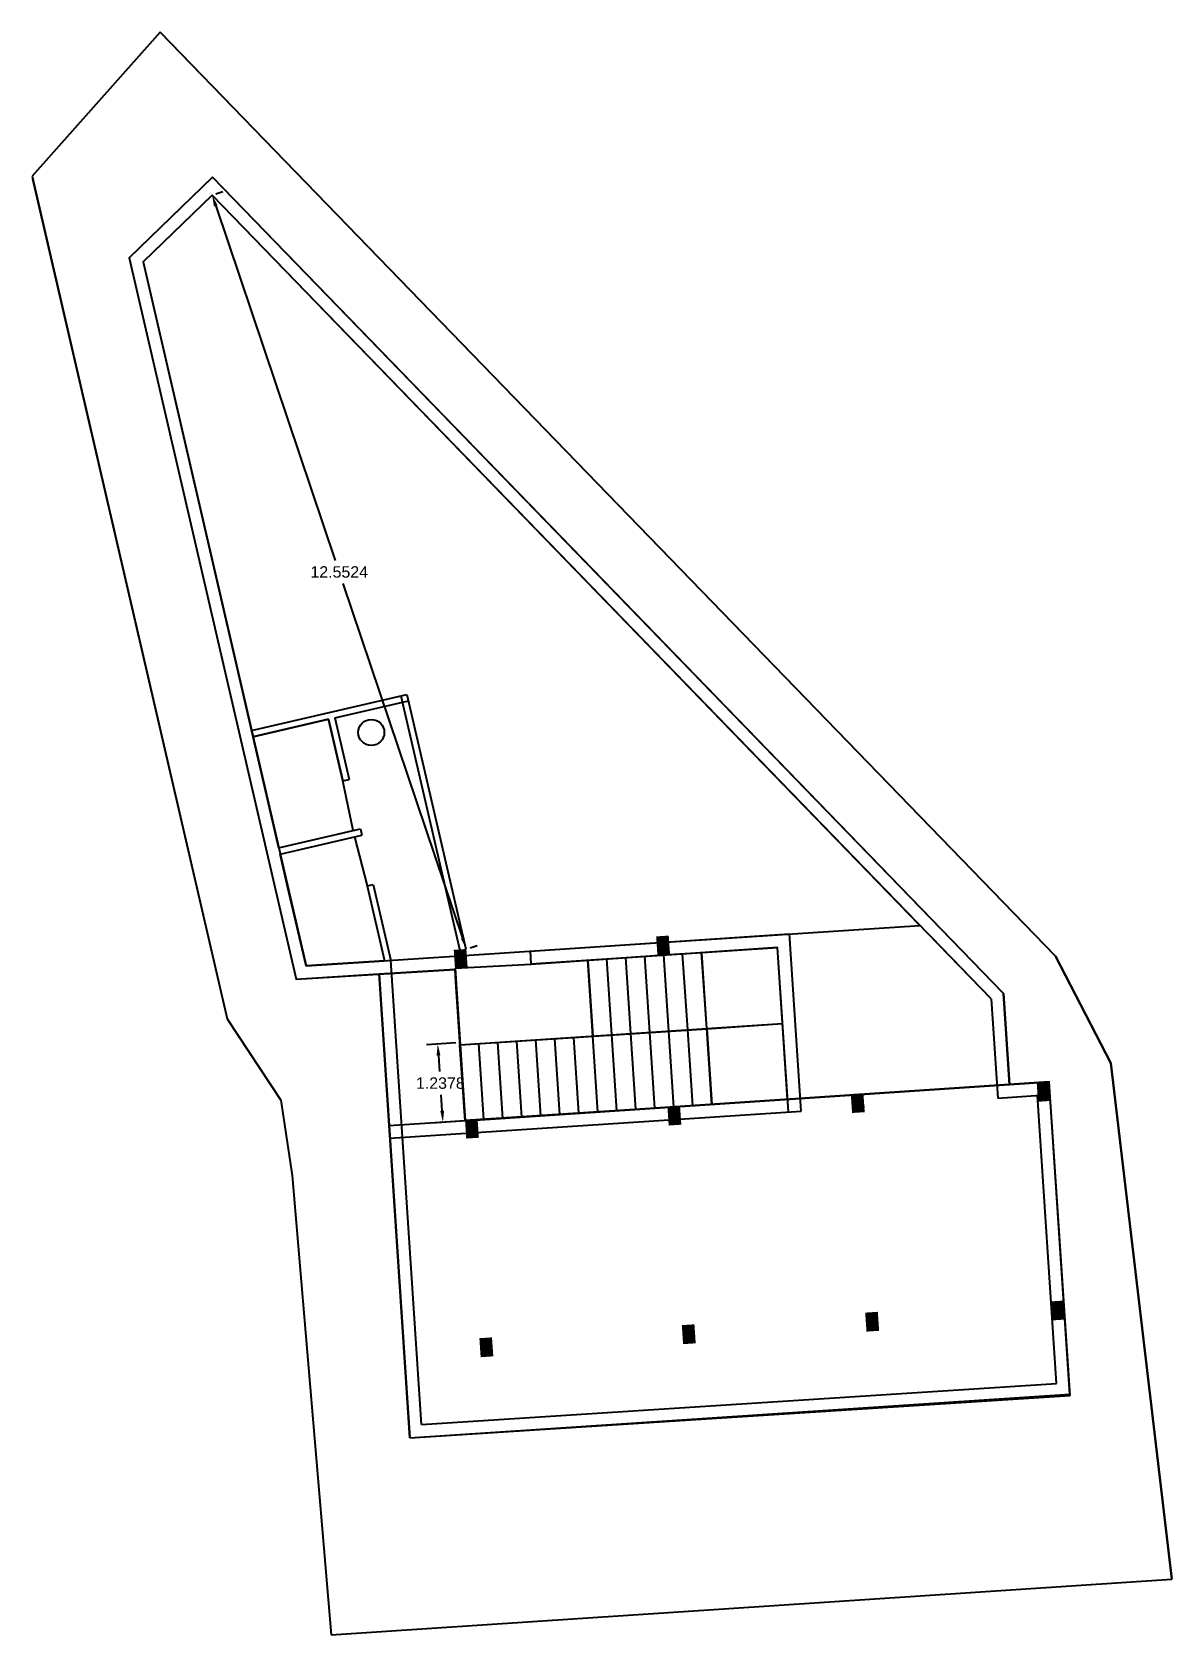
# Model space of a CAD drawing. Header units: metres. Extents: x -7614 to 15553, y -42 to -4.
# Drawn here: x 149.31 to 167.29, y -37.4 to -12.12 of the extents above; entities that cross this region are included whole.
import ezdxf

# ---------------------------------------------------------------- set-up
doc = ezdxf.new("R2010")
doc.units = ezdxf.units.M
doc.header["$MEASUREMENT"] = 0
for name, color, linetype in [('BLK_1_FLR_2_BLT_UP_AREA', 7, 'Continuous'), ('BLK_1_FLR_2_STAIR_1', 7, 'Continuous'), ('BLK_1_FLR_2_STAIR_1_FLIGHT', 7, 'Continuous'), ('WALL', 7, 'Continuous')]:
    doc.layers.add(name, color=color, linetype=linetype)
for name, color, linetype, plot in [('BLK_1_FLR_2_EXIT_WIDTH_STAIR', 7, 'Continuous', False), ('BLK_1_FLR_2_UNITFA', 7, 'Continuous', False), ('BLK_1_FLR_2_URINAL', 7, 'Continuous', False), ('BLK_1_FLR_2_WATER_CLOSET', 7, 'Continuous', False), ('DIST_EXIT', 7, 'Continuous', False)]:
    doc.layers.add(name, color=color, linetype=linetype, plot=plot)
doc.styles.get("Standard").update_dxf_attribs({"font": 'arial.ttf'})
doc.dimstyles.get("Standard").update_dxf_attribs({"dimtxt": 0.18, "dimasz": 0.18, "dimexe": 0.18, "dimexo": 0.0625, "dimgap": 0.09, "dimtad": 0, "dimtih": 1, "dimtoh": 1, "dimdec": 4, "dimzin": 0, "dimdsep": 46, "dimtxsty": 'Standard', "dimcen": 0.09, "dimadec": 0, "dimazin": 0, "dimtfac": 1, "dimtdec": 4, "dimtofl": 0, "dimtmove": 0, "dimatfit": 3, "dimfxl": 1, "dimtolj": 1, "dimtzin": 0, "dimarcsym": 0})

msp = doc.modelspace()

# ---------------------------------------------------------------- blocks, each defined once
blk = doc.blocks.new('*D22')
at = {"layer": 'Defpoints', "color": 0, "linetype": 'Continuous', "transparency": 16777216}
for p in [(152.146, -14.688), (156.158, -26.582), (156.158, -26.582)]:
    blk.add_point(p, dxfattribs=at)
at = {"layer": 'DIST_EXIT', "color": 0, "linetype": 'Continuous', "lineweight": -2, "transparency": 16777216}
for p, q in [((152.205, -14.668), (152.316, -14.63)), ((152.203, -14.858), (154.09, -20.453)), ((156.1, -26.411), (154.213, -20.817)), ((156.217, -26.562), (156.328, -26.525))]:
    blk.add_line(p, q, dxfattribs=at)
at = {"layer": 'DIST_EXIT', "color": 0, "linetype": 'Continuous', "transparency": 16777216}
for points in [[(152.232, -14.849), (152.175, -14.868), (152.146, -14.688)], [(156.128, -26.402), (156.072, -26.421), (156.158, -26.582)]]:
    blk.add_solid(points, dxfattribs=at)
at = {"layer": 'DIST_EXIT', "color": 0, "linetype": 'Continuous', "transparency": 16777216, "insert": (154.152, -20.635), "char_height": 0.18, "attachment_point": 5}
blk.add_mtext('\\A1;12.5524', dxfattribs=at)
blk = doc.blocks.new('*D25')
at = {"layer": 'BLK_1_FLR_2_EXIT_WIDTH_STAIR', "color": 0, "linetype": 'Continuous', "lineweight": -2, "transparency": 16777216}
for p, q in [((155.992, -28.062), (155.527, -28.093)), ((155.718, -28.261), (155.735, -28.517)), ((155.776, -29.136), (155.759, -28.881)), ((156.074, -29.297), (155.609, -29.328))]:
    blk.add_line(p, q, dxfattribs=at)
at = {"layer": 'BLK_1_FLR_2_EXIT_WIDTH_STAIR', "color": 0, "linetype": 'Continuous', "transparency": 16777216}
for points in [[(155.748, -28.259), (155.688, -28.263), (155.706, -28.081)], [(155.806, -29.134), (155.746, -29.138), (155.788, -29.316)]]:
    blk.add_solid(points, dxfattribs=at)
at = {"layer": 'Defpoints', "color": 0, "linetype": 'Continuous', "transparency": 16777216}
for p in [(156.055, -28.058), (155.788, -29.316), (156.136, -29.293)]:
    blk.add_point(p, dxfattribs=at)
at = {"layer": 'BLK_1_FLR_2_EXIT_WIDTH_STAIR', "color": 0, "linetype": 'Continuous', "transparency": 16777216, "insert": (155.747, -28.699), "char_height": 0.18, "attachment_point": 5}
blk.add_mtext('\\A1;1.2378', dxfattribs=at)

# ---------------------------------------------------------------- dimensions: what is measured, and where the dimension line sits
at = {"layer": 'BLK_1_FLR_2_EXIT_WIDTH_STAIR', "color": 1, "linetype": 'Continuous'}
dim = msp.add_aligned_dim(p1=(156.05475, -28.05798), p2=(156.13646, -29.29304), distance=-0.34906, dimstyle='Standard', dxfattribs=at)
dim.commit()
dim.dimension.update_dxf_attribs({"geometry": '*D25', "text_midpoint": (155.74731, -28.69856)})
at = {"layer": 'DIST_EXIT', "color": 9, "linetype": 'Continuous'}
dim = msp.add_aligned_dim(p1=(152.14583, -14.68791), p2=(156.15754, -26.58203), distance=0, dimstyle='Standard', dxfattribs=at)
dim.commit()
dim.dimension.update_dxf_attribs({"geometry": '*D22', "text_midpoint": (154.15168, -20.63497)})

# ---------------------------------------------------------------- hatches: boundary and pattern name
at = {"layer": 'WALL'}
h = msp.add_hatch(color=2, dxfattribs=at)
h.dxf.hatch_style = 1
h.paths.add_polyline_path([(159.35056, -26.37078), (159.15181, -26.38393), (159.17146, -26.68083), (159.17151, -26.68165), (159.17161, -26.68327), (159.37118, -26.67007)])
h = msp.add_hatch(color=2, dxfattribs=at)
h.dxf.hatch_style = 1
h.paths.add_polyline_path([(156.15754, -26.58203), (155.9588, -26.59518), (155.97844, -26.89208), (155.97849, -26.8929), (155.97859, -26.89453), (156.17816, -26.88132)])
h = msp.add_hatch(color=2, dxfattribs=at)
h.dxf.hatch_style = 1
h.paths.add_polyline_path([(165.35415, -28.67948), (165.1554, -28.69263), (165.17505, -28.98953), (165.1751, -28.99035), (165.1752, -28.99198), (165.37477, -28.97877)])
h = msp.add_hatch(color=2, dxfattribs=at)
h.dxf.hatch_style = 1
h.paths.add_polyline_path([(159.5281, -29.05428), (159.32936, -29.06743), (159.349, -29.36433), (159.34905, -29.36516), (159.34916, -29.36678), (159.54872, -29.35357)])
h = msp.add_hatch(color=2, dxfattribs=at)
h.dxf.hatch_style = 1
h.paths.add_polyline_path([(162.42139, -28.85669), (162.22265, -28.86984), (162.24229, -29.16673), (162.24234, -29.16756), (162.24245, -29.16918), (162.44201, -29.15598)])
h = msp.add_hatch(color=2, dxfattribs=at)
h.dxf.hatch_style = 1
h.paths.add_polyline_path([(156.33473, -29.26027), (156.13599, -29.27342), (156.15563, -29.57031), (156.15568, -29.57114), (156.15579, -29.57276), (156.35536, -29.55956)])
h = msp.add_hatch(color=2, dxfattribs=at)
h.dxf.hatch_style = 1
h.paths.add_polyline_path([(162.64874, -32.3055), (162.44999, -32.31864), (162.46964, -32.61554), (162.46969, -32.61637), (162.46979, -32.61799), (162.66936, -32.60479)])
h = msp.add_hatch(color=2, dxfattribs=at)
h.dxf.hatch_style = 1
h.paths.add_polyline_path([(165.58149, -32.12829), (165.38275, -32.14144), (165.40239, -32.43833), (165.40245, -32.43916), (165.40255, -32.44078), (165.60212, -32.42758)])
h = msp.add_hatch(color=2, dxfattribs=at)
h.dxf.hatch_style = 1
h.paths.add_polyline_path([(159.75545, -32.50309), (159.5567, -32.51624), (159.57635, -32.81313), (159.5764, -32.81396), (159.5765, -32.81558), (159.77607, -32.80238)])
h = msp.add_hatch(color=2, dxfattribs=at)
h.dxf.hatch_style = 1
h.paths.add_polyline_path([(156.56208, -32.70907), (156.36334, -32.72222), (156.38298, -33.01912), (156.38303, -33.01994), (156.38314, -33.02157), (156.5827, -33.00836)])

# ---------------------------------------------------------------- linework, layer by layer
at = {"layer": 'BLK_1_FLR_2_BLT_UP_AREA', "color": 2, "linetype": 'Continuous'}
msp.add_lwpolyline([(152.15023, -14.40511), (150.83624, -15.67876), (153.33979, -26.49224), (153.47133, -27.06041), (155.97858, -26.90674), (156.13646, -29.29304), (164.7285, -28.72088), (164.63275, -27.28296), (158.65179, -21.11257)], close=True, dxfattribs=at)
at = {"layer": 'BLK_1_FLR_2_BLT_UP_AREA', "color": 8, "linetype": 'Continuous'}
msp.add_lwpolyline([(155.26482, -34.29571), (165.68013, -33.60663), (165.35415, -28.67948), (156.77274, -29.25067), (156.13646, -29.29304), (155.99131, -27.09915), (155.97952, -26.90668), (154.78082, -26.98015), (155.22282, -33.6609)], close=True, dxfattribs=at)
at = {"layer": 'BLK_1_FLR_2_STAIR_1', "color": 1, "linetype": 'Continuous'}
msp.add_lwpolyline([(156.13771, -29.28998), (161.22576, -28.95335), (161.06732, -26.55859), (157.17739, -26.82668), (155.97905, -26.89197)], close=True, dxfattribs=at)
at = {"layer": 'BLK_1_FLR_2_STAIR_1_FLIGHT', "color": 1, "linetype": 'Continuous'}
msp.add_line((159.94873, -27.8382), (161.14612, -27.75898), dxfattribs=at)
for points in [[(159.9494, -27.83889), (159.87016, -26.64109), (159.43715, -26.67094), (158.07376, -26.7649), (158.07452, -26.77587), (158.15271, -27.95776), (158.15271, -27.95776), (159.90057, -27.84212)], [(156.05873, -28.09629), (159.9494, -27.83889), (160.02823, -29.03296), (156.13688, -29.29003)]]:
    msp.add_lwpolyline(points, close=True, dxfattribs=at)
msp.add_lwpolyline([(159.9494, -27.83889), (161.14678, -27.75967)], dxfattribs=at)
at = {"layer": 'BLK_1_FLR_2_UNITFA', "color": 3, "linetype": 'Continuous'}
msp.add_lwpolyline([(152.14583, -14.68791), (151.05657, -15.74373), (153.62782, -26.84962), (155.9654, -26.69496), (158.6642, -26.51641), (163.31307, -26.20884), (155.5887, -18.23983)], close=True, dxfattribs=at)
at = {"layer": 'BLK_1_FLR_2_URINAL', "color": 3, "linetype": 'Continuous'}
msp.add_circle((154.65732, -23.16598), 0.20572, dxfattribs=at)
at = {"layer": 'BLK_1_FLR_2_WATER_CLOSET', "color": 2, "linetype": 'Continuous'}
msp.add_lwpolyline([(153.98338, -22.95692), (152.79052, -23.23309), (153.19652, -24.98671), (154.37257, -24.71443), (154.20893, -23.93115)], close=True, dxfattribs=at)
at = {"layer": 'BLK_1_FLR_2_WATER_CLOSET', "color": 1, "linetype": 'Continuous'}
msp.add_lwpolyline([(154.86566, -26.76772), (153.62782, -26.84962), (153.34227, -25.61624), (153.21907, -25.08413), (154.39302, -24.81234), (154.59238, -25.58734)], close=True, dxfattribs=at)
at = {"layer": 'WALL', "color": 1}
for p, q in [((151.32543, -12.1174), (149.30608, -14.3898)), ((151.32543, -12.1174), (149.30608, -14.3898)), ((151.32543, -12.1174), (165.45422, -26.69366)), ((165.45422, -26.69366), (151.32543, -12.1174)), ((149.30608, -14.3898), (152.38378, -27.68319)), ((150.83624, -15.67876), (152.15023, -14.40511)), ((164.63342, -27.28365), (152.15023, -14.40511)), ((149.31492, -14.43396), (152.38378, -27.68319)), ((151.05657, -15.74373), (152.14583, -14.68791)), ((164.4387, -27.37012), (152.14583, -14.68791)), ((150.83624, -15.67876), (153.47133, -27.06041)), ((151.05657, -15.74373), (153.19652, -24.98671)), ((155.12347, -22.59032), (156.05296, -26.60506)), ((155.22089, -22.56776), (156.15038, -26.58251)), ((153.98338, -22.95692), (154.20893, -23.93115)), ((154.0808, -22.93436), (154.30636, -23.90859)), ((154.4868, -24.68798), (154.50936, -24.7854)), ((153.21907, -25.08413), (153.62782, -26.84962)), ((154.59238, -25.58734), (154.86566, -26.76772)), ((154.6898, -25.56479), (154.96676, -26.76103)), ((157.16223, -26.61578), (161.25301, -26.34513)), ((161.43786, -29.13902), (161.25301, -26.34513)), ((164.4387, -27.37012), (163.49564, -26.3972)), ((153.62782, -26.84962), (154.86566, -26.76772)), ((155.4512, -34.08329), (154.96676, -26.76103)), ((157.17599, -26.81531), (161.06665, -26.5579)), ((158.15266, -27.95703), (158.0732, -26.75595)), ((158.45201, -27.93722), (158.37254, -26.73614)), ((158.75135, -27.91742), (158.67189, -26.71634)), ((159.0507, -27.89761), (158.97123, -26.69653)), ((159.35004, -27.87781), (159.27058, -26.67673)), ((159.64939, -27.858), (159.56992, -26.65692)), ((159.94873, -27.8382), (159.86927, -26.63712)), ((161.23829, -29.15223), (161.06665, -26.5579)), ((165.45422, -26.69366), (166.32593, -28.3819)), ((166.32593, -28.3819), (165.45422, -26.69366)), ((153.47133, -27.06041), (154.7804, -26.9738)), ((155.26482, -34.29571), (154.7804, -26.9738)), ((164.63342, -27.28365), (164.7285, -28.72088)), ((164.4387, -27.37012), (164.54214, -28.93364)), ((152.38378, -27.68319), (153.23224, -28.96744)), ((152.38378, -27.68319), (153.23224, -28.96744)), ((156.05724, -28.09566), (159.94873, -27.8382)), ((156.73515, -29.25343), (156.65593, -28.05605)), ((157.0345, -29.23363), (156.95528, -28.03625)), ((157.33384, -29.21382), (157.25462, -28.01644)), ((157.63319, -29.19402), (157.55397, -27.99664)), ((157.93253, -29.17421), (157.85332, -27.97683)), ((158.23188, -29.15441), (158.15266, -27.95703)), ((158.53123, -29.1346), (158.45201, -27.93722)), ((158.83057, -29.1148), (158.75135, -27.91742)), ((159.12992, -29.09499), (159.0507, -27.89761)), ((159.42926, -29.07519), (159.35004, -27.87781)), ((159.72861, -29.05538), (159.64939, -27.858)), ((160.02795, -29.03558), (159.94873, -27.8382)), ((156.13646, -29.29304), (156.05724, -28.09566)), ((156.43581, -29.27324), (156.35659, -28.07586)), ((166.32593, -28.3819), (167.28875, -36.52517)), ((167.28875, -36.52517), (166.32593, -28.3819)), ((164.7285, -28.72088), (165.35415, -28.67948)), ((165.68134, -33.62496), (165.35415, -28.67948)), ((153.23224, -28.96744), (153.40757, -30.15456)), ((153.23224, -28.96744), (153.40757, -30.15456)), ((154.93883, -29.36856), (161.42465, -28.93946)), ((161.22534, -28.95636), (161.22509, -28.95266)), ((161.4249, -28.94316), (161.42465, -28.93946)), ((162.22375, -28.88659), (162.42254, -28.87344)), ((162.23696, -29.08615), (162.43629, -29.07297)), ((164.54214, -28.93364), (165.36735, -28.87905)), ((165.46855, -33.43825), (165.16779, -28.89225)), ((154.95204, -29.56813), (161.43786, -29.13902)), ((153.40757, -30.15456), (154.02312, -37.40283)), ((153.40757, -30.15456), (154.02312, -37.40283)), ((155.26482, -34.29571), (165.68134, -33.62496)), ((155.4512, -34.08329), (165.46855, -33.43825)), ((154.02312, -37.40283), (167.28875, -36.52517)), ((154.02312, -37.40283), (167.28875, -36.52517))]:
    msp.add_line(p, q, dxfattribs=at)
at = {"layer": 'WALL', "color": 2}
for p, q in [((152.76796, -23.13567), (155.22089, -22.56776)), ((154.0808, -22.93436), (155.24344, -22.66519)), ((152.79052, -23.23309), (153.98338, -22.95692)), ((154.20893, -23.93115), (154.30636, -23.90859)), ((153.19652, -24.98671), (154.4868, -24.68798)), ((153.21907, -25.08413), (154.50936, -24.7854)), ((154.59238, -25.58734), (154.6898, -25.56479)), ((157.16223, -26.61578), (157.17599, -26.81531))]:
    msp.add_line(p, q, dxfattribs=at)
at = {"layer": 'WALL', "color": 2, "const_width": 0.0003}
for points in [[(159.1714, -26.68003), (159.17161, -26.68327), (159.37118, -26.67007), (159.35056, -26.37078), (159.15181, -26.38393), (159.17151, -26.68165)], [(155.97839, -26.89128), (155.97859, -26.89453), (156.17816, -26.88132), (156.15754, -26.58203), (155.9588, -26.59518), (155.97849, -26.8929)], [(165.17499, -28.98873), (165.1752, -28.99198), (165.37477, -28.97877), (165.35415, -28.67948), (165.1554, -28.69263), (165.1751, -28.99035)], [(159.34895, -29.36353), (159.34916, -29.36678), (159.54872, -29.35357), (159.5281, -29.05428), (159.32936, -29.06743), (159.34905, -29.36516)], [(162.24224, -29.16594), (162.24245, -29.16918), (162.44201, -29.15598), (162.42139, -28.85669), (162.22265, -28.86984), (162.24234, -29.16756)], [(156.15558, -29.56952), (156.15579, -29.57276), (156.35536, -29.55956), (156.33473, -29.26027), (156.13599, -29.27342), (156.15568, -29.57114)], [(162.46958, -32.61474), (162.46979, -32.61799), (162.66936, -32.60479), (162.64874, -32.3055), (162.44999, -32.31864), (162.46969, -32.61637)], [(165.40234, -32.43754), (165.40255, -32.44078), (165.60212, -32.42758), (165.58149, -32.12829), (165.38275, -32.14144), (165.40245, -32.43916)], [(159.57629, -32.81234), (159.5765, -32.81558), (159.77607, -32.80238), (159.75545, -32.50309), (159.5567, -32.51624), (159.5764, -32.81396)], [(156.38293, -33.01832), (156.38314, -33.02157), (156.5827, -33.00836), (156.56208, -32.70907), (156.36334, -32.72222), (156.38303, -33.01994)]]:
    msp.add_lwpolyline(points, dxfattribs=at)

msp.set_redraw_order([(e.dxf.handle, doc.entitydb.next_handle()) for e in msp.query("TEXT MTEXT ATTDEF DIMENSION ARC_DIMENSION")])  # texts and dimensions are drawn at this point

doc.saveas('drawing.dxf')
